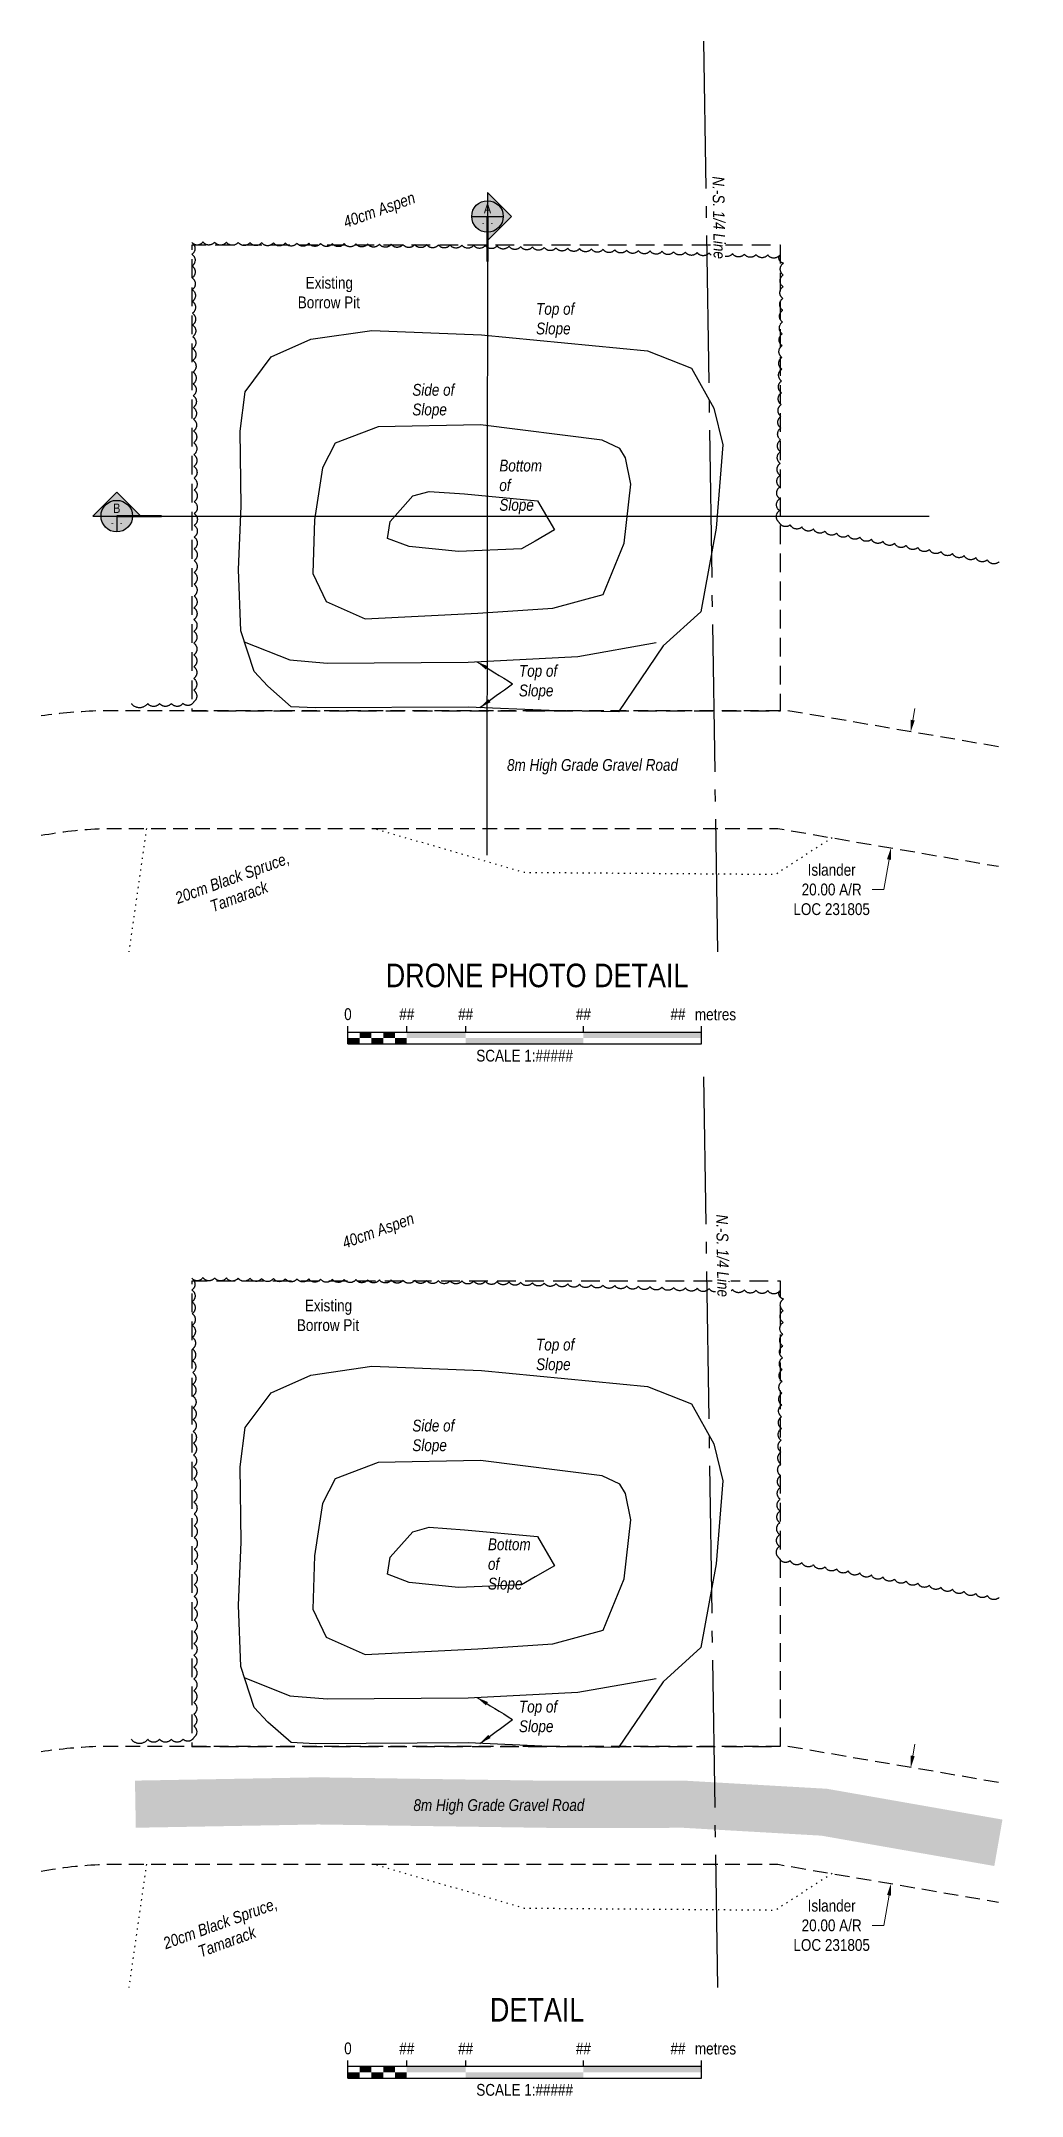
# Model space of a CAD drawing. Extents: x 563624 to 568820, y 6215995 to 6219051.
# Drawn here: x 563624 to 564457, y 6215995 to 6217738 of the extents above; entities that cross this region are included whole.
import ezdxf
from ezdxf.enums import TextEntityAlignment as Align

# ---------------------------------------------------------------- set-up
doc = ezdxf.new("R2010")
doc.units = 0
doc.header["$LTSCALE"] = 5
for name, pattern in [('0', [1, 1, 0]), ('foc-ACCESSROAD', [3.75, 2.5, -1.25]), ('foc-QUARTERLINE', [33, 25, -3, 2, -3]), ('foc-TOPO', [1, 0.2, -0.8]), ('HIDDEN2', [4.7625, 3.175, -1.5875])]:
    doc.linetypes.add(name, pattern=pattern)
for name, color, linetype in [('AS-ROADS', 254, 'Continuous'), ('C-AR', 13, 'foc-ACCESSROAD'), ('DETAIL-T', 7, 'Continuous'), ('L-QSEC', 8, 'foc-QUARTERLINE'), ('M-DETAILS', 250, 'Continuous'), ('T-BUSH', 110, '0'), ('T-BUSH-T', 110, 'Continuous'), ('T-EXISTING TFA', 220, 'HIDDEN2'), ('T-SLOPE', 48, 'Continuous'), ('T-VEGETATION CHANGE', 104, 'foc-TOPO')]:
    doc.layers.add(name, color=color, linetype=linetype)
for name, color, linetype, lineweight in [('C-AR-T', 13, 'Continuous', 9), ('C-WS-T', 13, 'Continuous', 9), ('T-TEXT', 48, 'Continuous', 18)]:
    doc.layers.add(name, color=color, linetype=linetype, lineweight=lineweight)
doc.styles.add('80', font='ARIALN.TTF', dxfattribs={"height": 10})
doc.styles.add('80CG', font='ARIALN.TTF', dxfattribs={"height": 10})
doc.styles.add('80L', font='ARIALN.TTF', dxfattribs={"height": 10})
doc.styles.add('80LS', font='ARIALNI.TTF', dxfattribs={"height": 10})
doc.styles.add('SIMPLEX', font='ARIALN.TTF')
doc.dimstyles.new('Compass 5 000', dxfattribs={"dimscale": 5, "dimtxt": 9, "dimasz": 2, "dimexe": 0.2, "dimexo": 0.0625, "dimgap": 0.5, "dimtad": 0, "dimtih": 1, "dimtoh": 1, "dimzin": 0, "dimdsep": 46, "dimtxsty": '80CG', "dimcen": 0.1, "dimse1": 1, "dimse2": 1, "dimclrd": 256, "dimclrt": 256, "dimaunit": 1, "dimadec": 4, "dimazin": 0, "dimtfac": 0.06, "dimtofl": 0, "dimtmove": 0, "dimatfit": 1, "dimfxl": 0.2, "dimtolj": 1, "dimtzin": 0, "dimlwd": -1, "dimarcsym": 0})

msp = doc.modelspace()

# ---------------------------------------------------------------- texts
at = {"layer": 'C-WS-T', "char_height": 9.99544, "attachment_point": 1, "style": '80L'}
for insert in [(563841.263, 6217537.682), (563840.526, 6216670.1)]:
    msp.add_mtext_dynamic_manual_height_columns('\\pi7.21928;Existing \\P\\pi0.4727;Borrow Pit', width=52.83851, gutter_width=50, heights=[0], dxfattribs=dict(at, insert=insert))
at = {"layer": 'DETAIL-T', "color": 3, "attachment_point": 5, "style": '80CG'}
for s, insert, char_height, width in [('DRONE PHOTO DETAIL', (564044.906, 6216944.938), 19.99097, 256.35978), ('DETAIL', (564044.906, 6216067.627), 19.991, 79.50924)]:
    msp.add_mtext(s, dxfattribs=dict(at, insert=insert, char_height=char_height, width=width))
at = {"layer": 'L-QSEC', "color": 255, "insert": (564203.76, 6217623.006), "char_height": 9.99549, "attachment_point": 1, "rotation": 270.876253, "style": '80L'}
msp.add_mtext_dynamic_manual_height_columns('{\\fArial Narrow|b0|i1|c0|p34;N.-S. 1/4 Line}', width=69.82971, gutter_width=49.977, heights=[0], dxfattribs=at)
at = {"layer": 'T-BUSH-T', "insert": (563908.174, 6216733.472), "char_height": 9.9954, "width": 63.47486, "attachment_point": 2, "rotation": 20, "style": '80LS', "bg_fill": 3, "box_fill_scale": 1.15, "bg_fill_color": 256, "bg_fill_true_color": 256, "bg_fill_transparency": 0}
msp.add_mtext('40cm Aspen', dxfattribs=at)
at = {"layer": 'T-TEXT', "char_height": 9.99544, "attachment_point": 1, "style": '80L'}
for s, width, insert in [('{\\fArial Narrow|b0|i1|c0|p34;Top of Slope}', 34.05445, (564044.067, 6217515.532)), ('{\\fArial Narrow|b0|i1|c0|p34;Side of Slope}', 37.23854, (563939.008, 6217446.82)), ('{\\fArial Narrow|b0|i1|c0|p34;Bottom of Slope}', 41.83398, (564012.862, 6217382.561)), ('{\\fArial Narrow|b0|i1|c0|p34;Top of Slope}', 34.05445, (564029.502, 6217208.444)), ('{\\fArial Narrow|b0|i1|c0|p34;Top of Slope}', 34.05445, (564044.067, 6216636.893)), ('{\\fArial Narrow|b0|i1|c0|p34;Side of Slope}', 37.23854, (563939.008, 6216568.182)), ('{\\fArial Narrow|b0|i1|c0|p34;Bottom of Slope}', 41.83398, (564003.202, 6216467.453)), ('{\\fArial Narrow|b0|i1|c0|p34;Top of Slope}', 34.05445, (564029.502, 6216329.805))]:
    msp.add_mtext_dynamic_manual_height_columns(s, width=width, gutter_width=50, heights=[0], dxfattribs=dict(at, insert=insert))
at = {"layer": 'T-TEXT', "char_height": 9.99544, "attachment_point": 1, "rotation": 0.043503, "style": '80L'}
for insert in [(564019.403, 6217128.585), (563939.937, 6216246.223)]:
    msp.add_mtext_dynamic_manual_height_columns('\\pt169.92248;{\\fArial Narrow|b0|i1|c0|p34;8m High Grade Gravel Road}', width=145.7702, gutter_width=50, heights=[0], dxfattribs=dict(at, insert=insert))

# ---------------------------------------------------------------- blocks, each defined once
blk = doc.blocks.new('*D29')
at = {"layer": 'C-AR-T', "transparency": 16777216}
for p, q in [((564363.9, 6216283), (564365.5, 6216292.9)), ((564343.7, 6216164.8), (564339.3, 6216139.2)), ((564339.3, 6216139.2), (564329.3, 6216139.2))]:
    blk.add_line(p, q, dxfattribs=at)
for points in [[(564362.2, 6216283.3), (564365.5, 6216282.7), (564362.2, 6216273.1)], [(564342, 6216165), (564345.3, 6216164.5), (564345.3, 6216174.6)]]:
    blk.add_solid(points, dxfattribs=at)
at = {"layer": 'C-AR-T', "transparency": 16777216, "insert": (564295, 6216139.2), "char_height": 10, "attachment_point": 5, "style": '80CG'}
blk.add_mtext('\\A1;Islander\\P20.00 A/R\\PLOC 231805', dxfattribs=at)
blk = doc.blocks.new('*D30')
at = {"layer": 'C-AR-T', "transparency": 16777216}
for p, q in [((564363.9, 6217161.6), (564365.5, 6217171.5)), ((564343.7, 6217043.4), (564339.3, 6217017.9)), ((564339.3, 6217017.9), (564329.3, 6217017.9))]:
    blk.add_line(p, q, dxfattribs=at)
for points in [[(564362.2, 6217161.9), (564365.5, 6217161.4), (564362.2, 6217151.8)], [(564342, 6217043.7), (564345.3, 6217043.1), (564345.3, 6217053.3)]]:
    blk.add_solid(points, dxfattribs=at)
at = {"layer": 'C-AR-T', "transparency": 16777216, "insert": (564295, 6217017.9), "char_height": 10, "attachment_point": 5, "style": '80CG'}
blk.add_mtext('\\A1;Islander\\P20.00 A/R\\PLOC 231805', dxfattribs=at)
blk = doc.blocks.new('*U17')
at = {"color": 0}
for p, q in [((-150, 0), (-150, 15)), ((-150, 10), (150.2, 10)), ((-150, 0), (150.2, 0)), ((-100, 10), (-100, 15)), ((-50, 10), (-50, 15)), ((50, 10), (50, 15)), ((150.2, 0), (150.2, 15))]:
    blk.add_line(p, q, dxfattribs=at)
for points in [[(-150, 5), (-140, 5), (-150, 0), (-140, 0)], [(-140, 10), (-130, 10), (-140, 5), (-130, 5)], [(-130, 5), (-120, 5), (-130, 0), (-120, 0)], [(-120, 10), (-110, 10), (-120, 5), (-110, 5)], [(-110, 5), (-100, 5), (-110, 0), (-100, 0)], [(-100, 10), (-50, 10), (-100, 5), (-50, 5)], [(-50, 5), (50, 5), (-50, 0), (50, 0)], [(50, 10), (150.2, 10), (50, 5), (150.2, 5)]]:
    blk.add_solid(points, dxfattribs=at)
at = {"color": 0, "style": '80'}
blk.add_text('metres', height=10, dxfattribs=at).set_placement((162.2, 20), align=Align.CENTER)
at = {"color": 0, "char_height": 10, "style": '80'}
for s, insert, attachment_point in [('0', (-150, 30.2), 2), ('##', (-100, 30.2), 2), ('##', (-50, 30.2), 2), ('##', (50, 30.2), 2), ('##', (136.7, 30.2), 3), ('SCALE 1:#####', (0.1, -5), 2)]:
    blk.add_mtext(s, dxfattribs=dict(at, insert=insert, attachment_point=attachment_point))
blk = doc.blocks.new('M-MATCH-DIR')
at = {"layer": 'M-DETAILS'}
h = blk.add_hatch(color=256, dxfattribs=at)
h.dxf.hatch_style = 1
h.paths.add_polyline_path([(-8.16, 0), (8.16, 0), (0, 8.16)])
at = {"layer": 'M-DETAILS', "flags": 128}
blk.add_lwpolyline([(-8.16, 0), (8.16, 0), (0, 8.16), (-8.16, 0)], dxfattribs=at)
at = {"layer": 'M-DETAILS', "lineweight": 50, "flags": 128}
blk.add_lwpolyline([(0, 0), (15.22, 0)], dxfattribs=at)
blk = doc.blocks.new('M-MATCH')
at = {"layer": 'M-DETAILS', "true_color": 0xffffff}
h = blk.add_hatch(color=7, dxfattribs=at)
h.dxf.hatch_style = 1
edge = h.paths.add_edge_path()
edge.add_arc((0, 0), 5.36, 0, 360)
at = {"layer": 'M-DETAILS', "flags": 128}
for points in [[(-5.36, 0), (5.36, 0)], [(0, 0), (0, -5.36)]]:
    blk.add_lwpolyline(points, dxfattribs=at)
at = {"layer": 'M-DETAILS'}
blk.add_circle((0, 0), 5.36, dxfattribs=at)
at = {"style": 'SIMPLEX'}
blk.add_attdef('A', text='', height=3.2, dxfattribs=at).set_placement((0, 2.68), align=Align.MIDDLE_CENTER)
blk.add_attdef('0', text='', height=2, dxfattribs=at).set_placement((-1.08, -2.18), align=Align.MIDDLE_RIGHT)
blk.add_attdef('0', text='', height=2, dxfattribs=at).set_placement((1.08, -2.18), align=Align.MIDDLE_LEFT)

# ---------------------------------------------------------------- dimensions: what is measured, and where the dimension line sits
at = {"layer": 'C-AR-T'}
for base, p1, p2, picture, middle in [((564345.341, 6217053.26), (564325.55, 6217158.045), (564308.714, 6217059.519), '*D30', (564294.956, 6217017.855)), ((564345.341, 6216174.622), (564325.55, 6216279.407), (564308.714, 6216180.881), '*D29', (564294.956, 6216139.216))]:
    dim = msp.add_linear_dim(base=base, p1=p1, p2=p2, angle=260.303067, text='Islander\\P20.00 A/R\\PLOC 231805', dimstyle='Compass 5 000', dxfattribs=at)
    dim.commit()
    dim.dimension.update_dxf_attribs({"geometry": picture, "text_midpoint": middle, "dimtype": 161})

# ---------------------------------------------------------------- linework, layer by layer
at = {"layer": 'AS-ROADS', "const_width": 39.982, "flags": 128}
msp.add_lwpolyline([(564436.554, 6216209.285), (564288.539, 6216235.233), (564169.899, 6216241.978), (564059.554, 6216241.868), (563859.019, 6216244.823), (563703.869, 6216242.038)], dxfattribs=at)
at = {"layer": 'C-AR', "flags": 128}
for points in [[(564436.554, 6217139.077), (564257.709, 6217169.638), (563674.007, 6217169.638, 0.02641139), (563623.786, 6217165.163, 0.02641139)], [(563623.786, 6217063.923, -0.03476222), (563675.916, 6217069.684), (564249.231, 6217069.684), (564436.554, 6217037.674)], [(564436.554, 6216260.439), (564257.709, 6216290.999), (563674.007, 6216290.999, 0.02641139), (563623.786, 6216286.524, 0.02641139)], [(563623.786, 6216185.285, -0.03476222), (563675.916, 6216191.045), (564249.231, 6216191.045), (564436.554, 6216159.036)]]:
    msp.add_lwpolyline(points, format="xyb", dxfattribs=at)
at = {"layer": 'L-QSEC'}
for p, q in [((564186.198, 6217737.663), (564198.014, 6216965.081)), ((564186.198, 6216859.024), (564198.014, 6216086.443))]:
    msp.add_line(p, q, dxfattribs=at)
at = {"layer": 'M-DETAILS', "flags": 128}
for points in [[(564002.799, 6217588.883), (564002.33, 6217047.097)], [(563688.08, 6217334.685), (564377.861, 6217334.685)]]:
    msp.add_lwpolyline(points, dxfattribs=at)
at = {"layer": 'T-BUSH', "flags": 128}
for points in [[(564192.69, 6217556.195, -0.10765251), (564190.842, 6217558.02, -0.52056705), (564180.852, 6217558.354, -0.52056705), (564170.862, 6217558.689, -0.52056705), (564160.872, 6217559.023, -0.52056705), (564150.883, 6217559.358, -0.52056705), (564140.893, 6217559.692, -0.52056705), (564130.903, 6217560.027, -0.52056705), (564120.913, 6217560.361, -0.52056705), (564110.923, 6217560.696, -0.52056705), (564100.933, 6217561.03, -0.52056705), (564090.943, 6217561.365, -0.52056705), (564080.953, 6217561.699, -0.52056705), (564070.963, 6217562.034, -0.52056705), (564060.974, 6217562.368, -0.52056705), (564050.984, 6217562.703, -0.52056705), (564040.994, 6217563.037, -0.52056705), (564031.004, 6217563.372, -0.52056705), (564021.014, 6217563.706, -0.52056705), (564011.024, 6217564.041, -0.52056705), (564001.034, 6217564.371, -0.52056705), (563991.039, 6217564.494, -0.52056705), (563981.045, 6217564.617, -0.52056705), (563971.05, 6217564.74, -0.52056705), (563961.055, 6217564.863, -0.52056705), (563951.061, 6217564.986, -0.52056705), (563941.066, 6217565.109, -0.52056705), (563931.071, 6217565.232, -0.52056705), (563921.076, 6217565.355, -0.52056705), (563911.082, 6217565.478, -0.52056705), (563901.087, 6217565.601, -0.52056705), (563891.092, 6217565.724, -0.52056705), (563881.097, 6217565.847, -0.52056705), (563871.103, 6217565.97, -0.52056705), (563861.108, 6217566.093, -0.52056705), (563851.113, 6217566.216, -0.52056705), (563841.119, 6217566.339, -0.52056705), (563831.124, 6217566.462, -0.52056705), (563821.129, 6217566.584, -0.52056705), (563811.134, 6217566.707, -0.52056705), (563801.14, 6217566.83, -0.52056705), (563791.145, 6217566.953, -0.52056705), (563781.15, 6217567.076, -0.52056705), (563771.155, 6217567.199, -0.52056705), (563761.161, 6217567.322, -0.52056705), (563751.813, 6217566.796, -0.52056705), (563751.904, 6217556.801, -0.52056705), (563751.995, 6217546.806, -0.52056705), (563752.086, 6217536.811, -0.52056705), (563752.177, 6217526.816, -0.52056705), (563752.268, 6217516.82, -0.52056705), (563752.358, 6217506.825, -0.52056705), (563752.449, 6217496.83, -0.52056705), (563752.54, 6217486.835, -0.52056705), (563752.631, 6217476.84, -0.52056705), (563752.722, 6217466.845, -0.52056705), (563752.813, 6217456.85, -0.52056705), (563752.904, 6217446.855, -0.52056705), (563752.994, 6217436.86, -0.52056705), (563753.085, 6217426.865, -0.52056705), (563753.176, 6217416.87, -0.52056705), (563753.267, 6217406.875, -0.52056705), (563753.358, 6217396.88, -0.52056705), (563753.449, 6217386.885, -0.52056705), (563753.54, 6217376.889, -0.52056705), (563753.63, 6217366.894, -0.52056705), (563753.721, 6217356.899, -0.52056705), (563753.812, 6217346.904, -0.52056705), (563753.899, 6217336.909, -0.52056705), (563753.863, 6217326.914, -0.52056705), (563753.828, 6217316.918, -0.52056705), (563753.792, 6217306.923, -0.52056705), (563753.756, 6217296.928, -0.52056705), (563753.721, 6217286.932, -0.52056705), (563753.685, 6217276.937, -0.52056705), (563753.65, 6217266.941, -0.52056705), (563753.614, 6217256.946, -0.52056705), (563753.579, 6217246.95, -0.52056705), (563753.543, 6217236.955, -0.52056705), (563753.507, 6217226.96, -0.52056705), (563753.472, 6217216.964, -0.52056705), (563753.436, 6217206.969, -0.52056705), (563753.401, 6217196.973, -0.52056705), (563753.365, 6217186.978, -0.52056705), (563753.329, 6217176.982, -0.52056705), (563744.369, 6217175.909, -0.52056705), (563734.374, 6217175.87, -0.52056705), (563724.379, 6217175.832, -0.52056705), (563714.383, 6217175.793, -0.52056705), (563700.432, 6217175.74)], [(564437.075, 6217295.981, -0.52056705), (564427.232, 6217297.719, -0.52056705), (564417.389, 6217299.457, -0.52056705), (564407.545, 6217301.195, -0.52056705), (564397.702, 6217302.933, -0.52056705), (564387.859, 6217304.671, -0.52056705), (564378.016, 6217306.409, -0.52056705), (564368.172, 6217308.146, -0.52056705), (564358.329, 6217309.884, -0.52056705), (564348.486, 6217311.622, -0.52056705), (564338.643, 6217313.36, -0.52056705), (564328.799, 6217315.098, -0.52056705), (564318.956, 6217316.836, -0.52056705), (564309.113, 6217318.574, -0.52056705), (564299.27, 6217320.312, -0.52056705), (564289.426, 6217322.049, -0.52056705), (564279.583, 6217323.787, -0.52056705), (564269.74, 6217325.525, -0.52056705), (564259.897, 6217327.263, -0.52056705), (564250.551, 6217329.411, -0.52056705), (564250.71, 6217339.406, -0.52056705), (564250.869, 6217349.4, -0.52056705), (564251.028, 6217359.394, -0.52056705), (564251.188, 6217369.388, -0.52056705), (564251.347, 6217379.383, -0.52056705), (564251.506, 6217389.377, -0.52056705), (564251.665, 6217399.371, -0.52056705), (564251.824, 6217409.365, -0.52056705), (564251.984, 6217419.359, -0.52056705), (564252.143, 6217429.354, -0.52056705), (564252.302, 6217439.348, -0.52056705), (564252.461, 6217449.342, -0.52056705), (564252.621, 6217459.336, -0.52056705), (564252.78, 6217469.331, -0.52056705), (564252.939, 6217479.325, -0.52056705), (564253.098, 6217489.319, -0.52056705), (564253.257, 6217499.313, -0.52056705), (564253.417, 6217509.307, -0.52056705), (564253.576, 6217519.302, -0.52056705), (564253.735, 6217529.296, -0.52056705), (564253.894, 6217539.29, -0.52056705), (564254.054, 6217549.284, -0.52056705), (564250.781, 6217556.013, -0.52056705), (564240.792, 6217556.347, -0.52056705), (564230.802, 6217556.682, -0.52056705), (564220.812, 6217557.016, -0.52056705), (564210.822, 6217557.351, -0.29147404), (564204.684, 6217555.046, -0.29147404)], [(564437.075, 6216417.343, -0.52056705), (564427.232, 6216419.081, -0.52056705), (564417.389, 6216420.819, -0.52056705), (564407.545, 6216422.556, -0.52056705), (564397.702, 6216424.294, -0.52056705), (564387.859, 6216426.032, -0.52056705), (564378.016, 6216427.77, -0.52056705), (564368.172, 6216429.508, -0.52056705), (564358.329, 6216431.246, -0.52056705), (564348.486, 6216432.984, -0.52056705), (564338.643, 6216434.722, -0.52056705), (564328.799, 6216436.459, -0.52056705), (564318.956, 6216438.197, -0.52056705), (564309.113, 6216439.935, -0.52056705), (564299.27, 6216441.673, -0.52056705), (564289.426, 6216443.411, -0.52056705), (564279.583, 6216445.149, -0.52056705), (564269.74, 6216446.887, -0.52056705), (564259.897, 6216448.625, -0.52056705), (564250.551, 6216450.773, -0.52056705), (564250.71, 6216460.767, -0.52056705), (564250.869, 6216470.761, -0.52056705), (564251.028, 6216480.756, -0.52056705), (564251.188, 6216490.75, -0.52056705), (564251.347, 6216500.744, -0.52056705), (564251.506, 6216510.738, -0.52056705), (564251.665, 6216520.732, -0.52056705), (564251.824, 6216530.727, -0.52056705), (564251.984, 6216540.721, -0.52056705), (564252.143, 6216550.715, -0.52056705), (564252.302, 6216560.709, -0.52056705), (564252.461, 6216570.704, -0.52056705), (564252.621, 6216580.698, -0.52056705), (564252.78, 6216590.692, -0.52056705), (564252.939, 6216600.686, -0.52056705), (564253.098, 6216610.68, -0.52056705), (564253.257, 6216620.675, -0.52056705), (564253.417, 6216630.669, -0.52056705), (564253.576, 6216640.663, -0.52056705), (564253.735, 6216650.657, -0.52056705), (564253.894, 6216660.651, -0.52056705), (564254.054, 6216670.646, -0.52056705), (564250.781, 6216677.374, -0.52056705), (564240.792, 6216677.709, -0.52056705), (564230.802, 6216678.043, -0.52056705), (564220.812, 6216678.378, -0.52056705), (564210.822, 6216678.712, -0.52056705), (564200.832, 6216679.047, -0.52056705), (564190.842, 6216679.381, -0.52056705), (564180.852, 6216679.716, -0.52056705), (564170.862, 6216680.05, -0.52056705), (564160.872, 6216680.385, -0.52056705), (564150.883, 6216680.719, -0.52056705), (564140.893, 6216681.054, -0.52056705), (564130.903, 6216681.388, -0.52056705), (564120.913, 6216681.723, -0.52056705), (564110.923, 6216682.057, -0.52056705), (564100.933, 6216682.392, -0.52056705), (564090.943, 6216682.726, -0.52056705), (564080.953, 6216683.061, -0.52056705), (564070.963, 6216683.395, -0.52056705), (564060.974, 6216683.73, -0.52056705), (564050.984, 6216684.064, -0.52056705), (564040.994, 6216684.399, -0.52056705), (564031.004, 6216684.733, -0.52056705), (564021.014, 6216685.068, -0.52056705), (564011.024, 6216685.402, -0.52056705), (564001.034, 6216685.733, -0.52056705), (563991.039, 6216685.856, -0.52056705), (563981.045, 6216685.979, -0.52056705), (563971.05, 6216686.102, -0.52056705), (563961.055, 6216686.225, -0.52056705), (563951.061, 6216686.348, -0.52056705), (563941.066, 6216686.471, -0.52056705), (563931.071, 6216686.593, -0.52056705), (563921.076, 6216686.716, -0.52056705), (563911.082, 6216686.839, -0.52056705), (563901.087, 6216686.962, -0.52056705), (563891.092, 6216687.085, -0.52056705), (563881.097, 6216687.208, -0.52056705), (563871.103, 6216687.331, -0.52056705), (563861.108, 6216687.454, -0.52056705), (563851.113, 6216687.577, -0.52056705), (563841.119, 6216687.7, -0.52056705), (563831.124, 6216687.823, -0.52056705), (563821.129, 6216687.946, -0.52056705), (563811.134, 6216688.069, -0.52056705), (563801.14, 6216688.192, -0.52056705), (563791.145, 6216688.315, -0.52056705), (563781.15, 6216688.438, -0.52056705), (563771.155, 6216688.561, -0.52056705), (563761.161, 6216688.684, -0.52056705), (563751.813, 6216688.157, -0.52056705), (563751.904, 6216678.162, -0.52056705), (563751.995, 6216668.167, -0.52056705), (563752.086, 6216658.172, -0.52056705), (563752.177, 6216648.177, -0.52056705), (563752.268, 6216638.182, -0.52056705), (563752.358, 6216628.187, -0.52056705), (563752.449, 6216618.192, -0.52056705), (563752.54, 6216608.197, -0.52056705), (563752.631, 6216598.202, -0.52056705), (563752.722, 6216588.207, -0.52056705), (563752.813, 6216578.212, -0.52056705), (563752.904, 6216568.216, -0.52056705), (563752.994, 6216558.221, -0.52056705), (563753.085, 6216548.226, -0.52056705), (563753.176, 6216538.231, -0.52056705), (563753.267, 6216528.236, -0.52056705), (563753.358, 6216518.241, -0.52056705), (563753.449, 6216508.246, -0.52056705), (563753.54, 6216498.251, -0.52056705), (563753.63, 6216488.256, -0.52056705), (563753.721, 6216478.261, -0.52056705), (563753.812, 6216468.266, -0.52056705), (563753.899, 6216458.271, -0.52056705), (563753.863, 6216448.275, -0.52056705), (563753.828, 6216438.28, -0.52056705), (563753.792, 6216428.284, -0.52056705), (563753.756, 6216418.289, -0.52056705), (563753.721, 6216408.294, -0.52056705), (563753.685, 6216398.298, -0.52056705), (563753.65, 6216388.303, -0.52056705), (563753.614, 6216378.307, -0.52056705), (563753.579, 6216368.312, -0.52056705), (563753.543, 6216358.316, -0.52056705), (563753.507, 6216348.321, -0.52056705), (563753.472, 6216338.326, -0.52056705), (563753.436, 6216328.33, -0.52056705), (563753.401, 6216318.335, -0.52056705), (563753.365, 6216308.339, -0.52056705), (563753.329, 6216298.344, -0.52056705), (563744.369, 6216297.27, -0.52056705), (563734.374, 6216297.232, -0.52056705), (563724.379, 6216297.193, -0.52056705), (563714.383, 6216297.155, -0.52056705), (563700.432, 6216297.101, -0.52056705)]]:
    msp.add_lwpolyline(points, format="xyb", dxfattribs=at)
at = {"layer": 'T-EXISTING TFA', "flags": 128}
msp.add_lwpolyline([(564192.211, 6217564.458), (563751.659, 6217564.458), (563751.659, 6217169.638), (564251.431, 6217169.638), (564251.431, 6217564.458), (564204.939, 6217564.458)], dxfattribs=at)
msp.add_lwpolyline([(563751.659, 6216290.999), (564251.431, 6216290.999), (564251.431, 6216685.819), (563751.659, 6216685.819)], close=True, dxfattribs=at)
at = {"layer": 'T-SLOPE', "flags": 128}
for points in [[(564113.919, 6217168.806), (564055.224, 6217169.696), (563986.379, 6217172.686), (563856.379, 6217171.986), (563836.109, 6217172.936), (563816.284, 6217190.341), (563804.614, 6217202.806), (563793.409, 6217237.526), (563791.439, 6217289.481), (563793.704, 6217343.021), (563792.769, 6217406.786), (563797.164, 6217440.116), (563819.149, 6217469.686), (563852.694, 6217484.716), (563904.474, 6217492.246), (563997.599, 6217488.481), (564138.754, 6217474.996), (564176.059, 6217460.306), (564195.049, 6217426.246), (564202.669, 6217395.041), (564196.859, 6217324.546), (564184.039, 6217253.496), (564151.824, 6217224.566)], [(564031.644, 6217306.811), (563978.054, 6217304.566), (563936.389, 6217308.811), (563918.034, 6217315.731), (563920.204, 6217330.156), (563939.299, 6217351.826), (563953.324, 6217355.691), (563983.334, 6217353.536), (564045.124, 6217347.781), (564059.644, 6217322.971), (564043.309, 6217313.511)], [(564113.919, 6216290.168), (564055.224, 6216291.058), (563986.379, 6216294.048), (563856.379, 6216293.348), (563836.109, 6216294.298), (563816.284, 6216311.703), (563804.614, 6216324.168), (563793.409, 6216358.888), (563791.439, 6216410.843), (563793.704, 6216464.383), (563792.769, 6216528.148), (563797.164, 6216561.478), (563819.149, 6216591.048), (563852.694, 6216606.078), (563904.474, 6216613.608), (563997.599, 6216609.843), (564138.754, 6216596.358), (564176.059, 6216581.668), (564195.049, 6216547.608), (564202.669, 6216516.403), (564196.859, 6216445.908), (564184.039, 6216374.858), (564151.824, 6216345.928)], [(564031.644, 6216428.173), (563978.054, 6216425.928), (563936.389, 6216430.173), (563918.034, 6216437.093), (563920.204, 6216451.518), (563939.299, 6216473.188), (563953.324, 6216477.053), (563983.334, 6216474.898), (564045.124, 6216469.143), (564059.644, 6216444.333), (564043.309, 6216434.873)]]:
    msp.add_lwpolyline(points, close=True, dxfattribs=at)
for points in [[(564100.884, 6217268.176), (564118.774, 6217311.766), (564124.494, 6217361.911), (564119.849, 6217384.181), (564115.139, 6217392.126), (564100.214, 6217399.096), (563996.784, 6217412.116), (563909.909, 6217410.476), (563873.474, 6217396.696), (563862.669, 6217375.631), (563855.939, 6217331.451), (563854.539, 6217285.966), (563865.954, 6217262.266), (563898.914, 6217247.561), (563994.634, 6217252.356), (564058.229, 6217256.686), (564100.884, 6217268.176)], [(563796.249, 6217228.096), (563835.114, 6217212.701), (563866.789, 6217210.046), (563986.344, 6217210.766), (564079.634, 6217215.736), (564145.889, 6217227.381)], [(564100.884, 6216389.538), (564118.774, 6216433.128), (564124.494, 6216483.273), (564119.849, 6216505.543), (564115.139, 6216513.488), (564100.214, 6216520.458), (563996.784, 6216533.478), (563909.909, 6216531.838), (563873.474, 6216518.058), (563862.669, 6216496.993), (563855.939, 6216452.813), (563854.539, 6216407.328), (563865.954, 6216383.628), (563898.914, 6216368.923), (563994.634, 6216373.718), (564058.229, 6216378.048), (564100.884, 6216389.538)], [(563796.249, 6216349.458), (563835.114, 6216334.063), (563866.789, 6216331.408), (563986.344, 6216332.128), (564079.634, 6216337.098), (564145.889, 6216348.743)]]:
    msp.add_lwpolyline(points, dxfattribs=at)
at = {"layer": 'T-VEGETATION CHANGE', "flags": 128}
for points in [[(563713.168, 6217069.684), (563698.278, 6216965.081)], [(564295.306, 6217061.81), (564247.209, 6217030.591), (564034.359, 6217032.261), (563906.133, 6217069.684)], [(563713.168, 6216191.045), (563698.278, 6216086.443)], [(564295.306, 6216183.172), (564247.209, 6216151.953), (564034.359, 6216153.623), (563906.133, 6216191.045)]]:
    msp.add_lwpolyline(points, dxfattribs=at)

# ---------------------------------------------------------------- block references
at = {"layer": 'DETAIL-T', "xscale": 0.9995485000000001, "yscale": 0.9995485000000001, "zscale": 0.9995485000000001}
for p in [(564034.251, 6216887.016), (564034.251, 6216009.705)]:
    msp.add_blockref('*U17', p, dxfattribs=at)
at = {"layer": 'M-DETAILS'}
ref = msp.add_blockref('M-MATCH', (564002.799, 6217588.883), dxfattribs=dict(at, xscale=2.500000000008731, yscale=2.500000000008731, zscale=2.500000000008731, rotation=359.9134779073052))
ref.add_attrib('A', 'A', dxfattribs={"layer": '0', "height": 8, "rotation": 359.913478, "style": 'SIMPLEX'}).set_placement((564002.809, 6217595.587), align=Align.MIDDLE_CENTER)
ref.add_attrib('0', '-', dxfattribs={"layer": '0', "height": 5, "rotation": 359.913478, "style": 'SIMPLEX'}).set_placement((564000.092, 6217583.441), align=Align.MIDDLE_RIGHT)
ref.add_attrib('0', '-', dxfattribs={"layer": '0', "height": 5, "rotation": 359.913478, "style": 'SIMPLEX'}).set_placement((564005.49, 6217583.433), align=Align.MIDDLE_LEFT)
for p, xscale, yscale, zscale, rotation in [((564002.799, 6217588.883), 2.500000000008731, 2.500000000008731, 2.500000000008731, 269.9134779073052), ((563688.08, 6217334.685), 2.500000000008729, 2.500000000008729, 2.500000000008729, 359.9134779079796)]:
    msp.add_blockref('M-MATCH-DIR', p, dxfattribs=dict(at, xscale=xscale, yscale=yscale, zscale=zscale, rotation=rotation))
ref = msp.add_blockref('M-MATCH', (563688.08, 6217334.685), dxfattribs=dict(at, xscale=2.500000000008729, yscale=2.500000000008729, zscale=2.500000000008729, rotation=359.9134779079796))
ref.add_attrib('A', 'B', dxfattribs={"layer": '0', "height": 8, "rotation": 359.913478, "style": 'SIMPLEX'}).set_placement((563688.09, 6217341.39), align=Align.MIDDLE_CENTER)
ref.add_attrib('0', '-', dxfattribs={"layer": '0', "height": 5, "rotation": 359.913478, "style": 'SIMPLEX'}).set_placement((563685.372, 6217329.244), align=Align.MIDDLE_RIGHT)
ref.add_attrib('0', '-', dxfattribs={"layer": '0', "height": 5, "rotation": 359.913478, "style": 'SIMPLEX'}).set_placement((563690.771, 6217329.235), align=Align.MIDDLE_LEFT)

msp.set_redraw_order([(e.dxf.handle, doc.entitydb.next_handle()) for e in msp.query("TEXT MTEXT ATTDEF DIMENSION ARC_DIMENSION")])  # texts and dimensions are drawn at this point

# ---------------------------------------------------------------- leaders
at = {"layer": 'T-TEXT', "path_type": 1}
for points in [[(563993.788, 6217211.163), (564024.156, 6217192.552)], [(563996.369, 6217172.252), (564024.156, 6217192.552)], [(563993.788, 6216332.524), (564024.156, 6216313.914)], [(563996.369, 6216293.614), (564024.156, 6216313.914)]]:
    msp.add_leader(points, dimstyle='Compass 5 000', override={"dimgap": 0.5, "dimtad": 0}, dxfattribs=at)

# ---------------------------------------------------------------- next in the draw order: texts
at = {"layer": 'L-QSEC', "insert": (564206.995, 6216742.36), "char_height": 9.99549, "attachment_point": 1, "rotation": 270.876253, "style": '80L', "bg_fill": 3, "box_fill_scale": 1.15, "bg_fill_color": 256, "bg_fill_true_color": 256, "bg_fill_transparency": 0}
msp.add_mtext_dynamic_manual_height_columns('{\\fArial Narrow|b0|i1|c0|p34;N.-S. 1/4 Line}', width=69.82971, gutter_width=49.977, heights=[0], dxfattribs=at)
at = {"layer": 'T-BUSH-T', "attachment_point": 2, "rotation": 20, "style": '80LS', "bg_fill": 2}
for s, insert, char_height, width in [('40cm Aspen', (563909.09, 6217599.293), 9.9954, 63.47486), ('20cm Black Spruce, Tamarack', (563784.418, 6217032.405), 9.99544, 109.47449)]:
    msp.add_mtext(s, dxfattribs=dict(at, insert=insert, char_height=char_height, width=width))
at = {"layer": 'T-BUSH-T', "insert": (563774.15, 6216145.692), "char_height": 9.99544, "width": 109.47449, "attachment_point": 2, "rotation": 20, "style": '80LS', "bg_fill": 3, "box_fill_scale": 1.15, "bg_fill_color": 256, "bg_fill_true_color": 256, "bg_fill_transparency": 0}
msp.add_mtext('20cm Black Spruce, Tamarack', dxfattribs=at)

doc.saveas('drawing.dxf')
